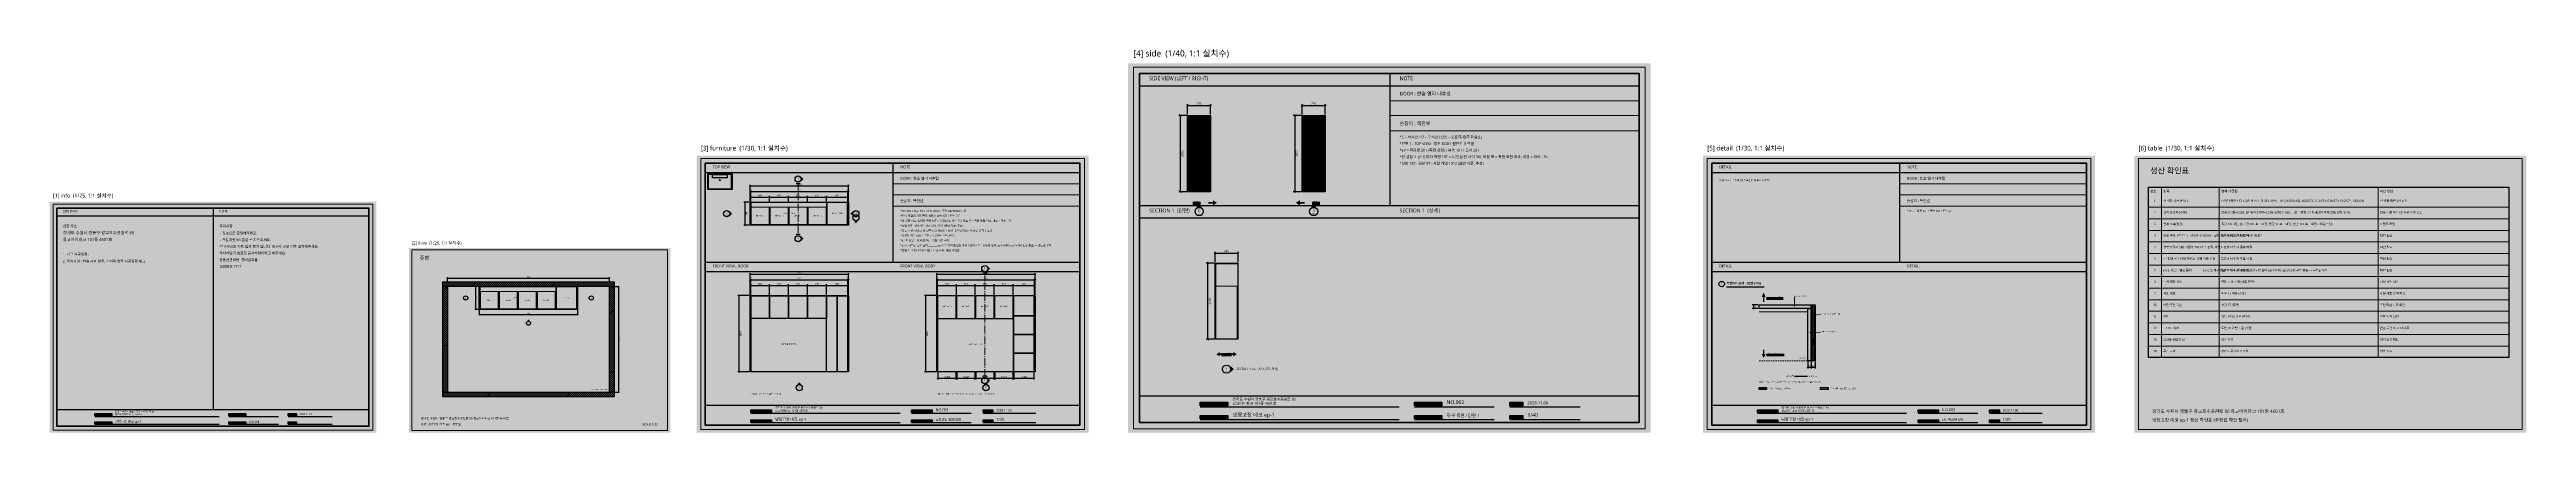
# Model space of a CAD drawing. Header units: millimetres. Extents: x 0 to 79590, y 0 to 12326.
import ezdxf
from ezdxf.enums import TextEntityAlignment as Align

# ---------------------------------------------------------------- set-up
doc = ezdxf.new("R2010")
doc.units = ezdxf.units.MM
doc.header["$LTSCALE"] = 25
doc.layers.add('BG', color=7, linetype='Continuous', lineweight=0)
for name, color, linetype, lineweight, true_color in [('DIM', 7, 'Continuous', 13, 0x969696), ('FRAME', 7, 'Continuous', 100, 0x000000), ('NOTE_BLUE', 7, 'Continuous', 9, 0x0000ff), ('NOTE_RED', 7, 'Continuous', 25, 0xde0038), ('OUTLINE', 7, 'Continuous', 25, 0x000000), ('TEXT', 7, 'Continuous', 13, 0x000000), ('THIN', 7, 'Continuous', 5, 0x6e6e6e)]:
    doc.layers.add(name, color=color, linetype=linetype, lineweight=lineweight, true_color=true_color)
doc.layers.add('SHEET_FRAME_INFO', color=8, linetype='Continuous')
doc.styles.add('MALGUN', font='malgun.ttf')
doc.dimstyles.new('KAB', dxfattribs={"dimscale": 25, "dimtxt": 1.73, "dimasz": 0, "dimexe": 1.2, "dimexo": 0.8, "dimgap": 0.8, "dimtad": 1, "dimdec": 0, "dimtxsty": 'MALGUN', "dimtsz": 0.7, "dimcen": 2.5, "dimclrd": 256, "dimclre": 256, "dimclrt": 256, "dimazin": 3, "dimtfac": 1, "dimtmove": 0, "dimatfit": 3})

# ---------------------------------------------------------------- blocks, each defined once
blk = doc.blocks.new('FRAME_SHEET1')
at = {"layer": 'FRAME', "true_color": 0x555555}
h = blk.add_hatch(color=7, dxfattribs=at)
h.dxf.hatch_style = 1
h.paths.add_polyline_path([(1455, 607.5), (2005, 607.5), (2005, 540), (1455, 540)])
h = blk.add_hatch(color=7, dxfattribs=at)
h.dxf.hatch_style = 1
h.paths.add_polyline_path([(1455, 340), (2005, 340), (2005, 272.5), (1455, 272.5)])
h = blk.add_hatch(color=7, dxfattribs=at)
h.dxf.hatch_style = 1
h.paths.add_polyline_path([(5757.5, 607.5), (6307.5, 607.5), (6307.5, 540), (5757.5, 540)])
h = blk.add_hatch(color=7, dxfattribs=at)
h.dxf.hatch_style = 1
h.paths.add_polyline_path([(5757.5, 340), (6307.5, 340), (6307.5, 272.5), (5757.5, 272.5)])
h = blk.add_hatch(color=7, dxfattribs=at)
h.dxf.hatch_style = 1
h.paths.add_polyline_path([(7672.5, 607.5), (7935, 607.5), (7935, 540), (7672.5, 540)])
h = blk.add_hatch(color=7, dxfattribs=at)
h.dxf.hatch_style = 1
h.paths.add_polyline_path([(7672.5, 340), (7935, 340), (7935, 272.5), (7672.5, 272.5)])
at = {"layer": 'FRAME', "lineweight": 25, "true_color": 0x000000}
for p, q in [((5257.5, 7210), (5257.5, 737.5)), ((235, 6975), (10265, 6975)), ((235, 737.5), (10265, 737.5))]:
    blk.add_line(p, q, dxfattribs=at)
at = {"layer": 'FRAME', "lineweight": 13, "true_color": 0x000000}
blk.add_lwpolyline([(112.5, 7345), (10387.5, 7345), (10387.5, 77.5), (112.5, 77.5)], close=True, dxfattribs=at)
at = {"layer": 'FRAME', "lineweight": 100, "true_color": 0x000000}
blk.add_lwpolyline([(235, 7222.5), (10265, 7222.5), (10265, 200), (235, 200)], close=True, dxfattribs=at)
at = {"layer": 'OUTLINE', "lineweight": 25, "true_color": 0x000000}
for p, q in [((1455, 520), (5450, 520)), ((1455, 265), (5450, 265)), ((5757.5, 520), (7357.5, 520)), ((5757.5, 265), (7357.5, 265)), ((7672.5, 520), (9085, 520)), ((7672.5, 265), (9085, 265))]:
    blk.add_line(p, q, dxfattribs=at)
for points in [[(1455, 607.5), (2005, 607.5), (2005, 540), (1455, 540)], [(1455, 340), (2005, 340), (2005, 272.5), (1455, 272.5)], [(5757.5, 607.5), (6307.5, 607.5), (6307.5, 540), (5757.5, 540)], [(5757.5, 340), (6307.5, 340), (6307.5, 272.5), (5757.5, 272.5)], [(7672.5, 607.5), (7935, 607.5), (7935, 540), (7672.5, 540)], [(7672.5, 340), (7935, 340), (7935, 272.5), (7672.5, 272.5)]]:
    blk.add_lwpolyline(points, close=True, dxfattribs=at)
at = {"layer": 'NOTE_BLUE', "true_color": 0x0000ff, "style": 'MALGUN'}
for s, p in [('현장 주소', (430, 6575)), ('주의사항', (5457.5, 6575))]:
    blk.add_text(s, height=82.8, dxfattribs=at).set_placement(p, align=Align.BOTTOM_LEFT)
at = {"layer": 'NOTE_RED', "true_color": 0xde0038, "style": 'MALGUN'}
blk.add_text('** 8시50분 차량 입차 불가 입니다. 꼭 8시 50분 이후 입차해주세요.', height=82.8, dxfattribs=at).set_placement((5457.5, 5920), align=Align.BOTTOM_LEFT)
at = {"layer": 'TEXT', "true_color": 0x000000, "style": 'MALGUN'}
for s, height, p in [('SITE INFO', 75.6, (430, 7062.5)), ('경기도 수원시 영통구 광교호수공원로 80', 97.2, (430, 6350)), ('-. 정문으로 출입해주세요.', 82.8, (5457.5, 6350)), ('NOTE', 75.6, (5457.5, 7062.5)), ('광교아이파크 101동 4601호', 97.2, (430, 6135)), ('1. 가구 시공일정 : ', 82.8, (430, 5670)), ('-. 작업차량 B3 출입 꼭 지켜주세요.', 82.8, (5457.5, 6135)), ('주차차단기 호출로 공사차량이라고 해주세요', 82.8, (5457.5, 5705)), ('공동현관비번  경비실호출', 82.8, (5457.5, 5490)), ('2. 특이사항 : 한솔 자재 발주, 세라믹 발주 시공일정 체크', 82.8, (430, 5445)), ('현관번호 7777', 82.8, (5457.5, 5275)), ('광교아이파크 101동 4601호', 54, (2100, 542.5)), ('경기도 수원시 영통구 광교호수공원로 80', 54, (2100, 627.5)), ('냉장고장 데코 ep-1', 75.6, (2100, 295)), ('현장 안내', 61.2, (6400, 295)), ('2026.11.06', 61.2, (8025, 550))]:
    blk.add_text(s, height=height, dxfattribs=at).set_placement(p, align=Align.BOTTOM_LEFT)
at = {"layer": 'TEXT', "true_color": 0xffffff, "style": 'MALGUN'}
for s, p in [('SITE LOCATION', (1475, 556.25)), ('PROJECT TITLE', (1475, 288.75)), ('SHEET NO.', (5777.5, 556.25)), ('SUBJECT TITLE', (5777.5, 288.75)), ('SCALE', (7692.5, 288.75)), ('DATE', (7692.5, 556.25))]:
    blk.add_text(s, height=30.6, dxfattribs=at).set_placement(p, align=Align.BOTTOM_LEFT)
blk = doc.blocks.new('FRAME_SHEET2')
at = {"layer": 'FRAME', "lineweight": 13, "true_color": 0x000000}
blk.add_lwpolyline([(90, 5876), (8310, 5876), (8310, 62), (90, 62)], close=True, dxfattribs=at)
at = {"layer": 'TEXT', "true_color": 0x000000, "style": 'MALGUN'}
for s, height, p in [('주방', 122.4, (340, 5520)), ('주방 냉장고장 데코 ep-1 평면도', 70.56, (380, 212)), ('경기도 수원시 영통구 광교호수공원로 80 광교아이파크 101동 4601호', 70.56, (380, 400))]:
    blk.add_text(s, height=height, dxfattribs=at).set_placement(p, align=Align.BOTTOM_LEFT)
blk.add_text('SCALE 1/20', height=70.6, dxfattribs=at).set_placement((8000, 212), align=Align.BOTTOM_RIGHT)
blk = doc.blocks.new('FRAME_SHEET3')
at = {"layer": 'FRAME', "true_color": 0x555555}
h = blk.add_hatch(color=7, dxfattribs=at)
h.dxf.hatch_style = 1
h.paths.add_polyline_path([(1746, 729), (2406, 729), (2406, 648), (1746, 648)])
h = blk.add_hatch(color=7, dxfattribs=at)
h.dxf.hatch_style = 1
h.paths.add_polyline_path([(1746, 408), (2406, 408), (2406, 327), (1746, 327)])
h = blk.add_hatch(color=7, dxfattribs=at)
h.dxf.hatch_style = 1
h.paths.add_polyline_path([(6909, 729), (7569, 729), (7569, 648), (6909, 648)])
h = blk.add_hatch(color=7, dxfattribs=at)
h.dxf.hatch_style = 1
h.paths.add_polyline_path([(6909, 408), (7569, 408), (7569, 327), (6909, 327)])
h = blk.add_hatch(color=7, dxfattribs=at)
h.dxf.hatch_style = 1
h.paths.add_polyline_path([(9207, 729), (9522, 729), (9522, 648), (9207, 648)])
h = blk.add_hatch(color=7, dxfattribs=at)
h.dxf.hatch_style = 1
h.paths.add_polyline_path([(9207, 408), (9522, 408), (9522, 327), (9207, 327)])
at = {"layer": 'FRAME', "lineweight": 25, "true_color": 0x000000}
for p, q in [((282, 8370), (12318, 8370)), ((6309, 8652), (6309, 5481)), ((282, 5481), (12318, 5481)), ((282, 5184), (12318, 5184)), ((282, 885), (12318, 885))]:
    blk.add_line(p, q, dxfattribs=at)
at = {"layer": 'FRAME', "lineweight": 13, "true_color": 0x000000}
for p, q in [((6309, 8007), (12318, 8007)), ((6309, 7647), (12318, 7647)), ((6309, 7284), (12318, 7284))]:
    blk.add_line(p, q, dxfattribs=at)
blk.add_lwpolyline([(135, 8814), (12465, 8814), (12465, 93), (135, 93)], close=True, dxfattribs=at)
at = {"layer": 'FRAME', "lineweight": 100, "true_color": 0x000000}
blk.add_lwpolyline([(282, 8667), (12318, 8667), (12318, 240), (282, 240)], close=True, dxfattribs=at)
at = {"layer": 'OUTLINE', "lineweight": 25, "true_color": 0x000000}
for p, q in [((1746, 624), (6540, 624)), ((1746, 318), (6540, 318)), ((6909, 624), (8829, 624)), ((6909, 318), (8829, 318)), ((9207, 624), (10902, 624)), ((9207, 318), (10902, 318))]:
    blk.add_line(p, q, dxfattribs=at)
for points in [[(1746, 729), (2406, 729), (2406, 648), (1746, 648)], [(1746, 408), (2406, 408), (2406, 327), (1746, 327)], [(6909, 729), (7569, 729), (7569, 648), (6909, 648)], [(6909, 408), (7569, 408), (7569, 327), (6909, 327)], [(9207, 729), (9522, 729), (9522, 648), (9207, 648)], [(9207, 408), (9522, 408), (9522, 327), (9207, 327)]]:
    blk.add_lwpolyline(points, close=True, dxfattribs=at)
at = {"layer": 'TEXT', "true_color": 0x000000, "style": 'MALGUN'}
for s, height, p in [('TOP VIEW', 90.72, (516, 8475)), ('NOTE', 90.72, (6549, 8475)), ('FRONT VIEW_ DOOR', 90.72, (516, 5286)), ('FRONT VIEW_ BODY', 90.72, (6549, 5286)), ('경기도 수원시 영통구 광교호수공원로 80', 64.8, (2520, 753)), ('광교아이파크 101동 4601호', 64.8, (2520, 651)), ('냉장고장 데코 ep-1', 90.72, (2520, 354)), ('냉장고장 정면/평면', 73.44, (7680, 354)), ('NO.001', 90.72, (7680, 660)), ('2026.11.06', 73.44, (9630, 660)), ('1/30', 90.72, (9630, 354))]:
    blk.add_text(s, height=height, dxfattribs=at).set_placement(p, align=Align.BOTTOM_LEFT)
at = {"layer": 'TEXT', "true_color": 0xffffff, "style": 'MALGUN'}
for s, p in [('SITE LOCATION', (1770, 667.5)), ('PROJECT TITLE', (1770, 346.5)), ('SHEET NO.', (6933, 667.5)), ('SUBJECT TITLE', (6933, 346.5)), ('SCALE', (9231, 346.5)), ('DATE', (9231, 667.5))]:
    blk.add_text(s, height=36.72, dxfattribs=at).set_placement(p, align=Align.BOTTOM_LEFT)
blk = doc.blocks.new('KEYPLAN_S3')
at = {"layer": 'OUTLINE', "true_color": 0xde0038}
h = blk.add_hatch(color=7, dxfattribs=at)
h.dxf.hatch_style = 1
h.paths.add_polyline_path([(702, 8089.5), (798, 8089.5), (750, 8173.5)])
at = {"layer": 'OUTLINE', "lineweight": 25, "true_color": 0x000000}
for points in [[(360, 8325), (1140, 8325), (1140, 7815), (360, 7815)], [(513, 8302.5), (987, 8302.5), (987, 8191.5), (513, 8191.5)]]:
    blk.add_lwpolyline(points, close=True, dxfattribs=at)
at = {"layer": 'THIN', "lineweight": 5, "true_color": 0x6e6e6e}
blk.add_lwpolyline([(382.5, 8302.5), (1117.5, 8302.5), (1117.5, 7837.5), (382.5, 7837.5)], close=True, dxfattribs=at)
blk = doc.blocks.new('NOTE_S3')
at = {"layer": 'NOTE_BLUE', "true_color": 0x0000ff, "style": 'MALGUN'}
for s, p in [('*EP = 마감판 20T (측판·천판) / 몸통 18T / 도어 20T', (6549, 6921)), ('*장 결합 시공: 장마다 측판 18T x 2 (인접 장 사이 36), 모듈 폭 = 측판 포함 외곽, 내경 = 외곽 - 36', (6549, 6762))]:
    blk.add_text(s, height=64.8, dxfattribs=at).set_placement(p, align=Align.BOTTOM_LEFT)
at = {"layer": 'NOTE_RED', "true_color": 0xde0038, "style": 'MALGUN'}
for s, height, p in [('손잡이 : 목찬넬', 84.2, (6549, 7392)), ('*용도 추정: 냉장고 위 상부장 4칸(610) + 일반 키큰장(702) / 냉장고 규격 미표기', 64.8, (6549, 6444)), ('*상부장 깊이 580·키큰장 740 (치수 판독, 추정)', 64.8, (6549, 6285)), ('*EP 판넬 20T 위치(좌우)는 라벨 기준 추정', 64.8, (6549, 6126)), ('*ep-2 시트는 별도 폴더 ________ep-2 로 재구성(같은 가구 2번째 시트). 상부장 높이 ep-1=740, ep-2=540 원본 충돌 — 원본값 유지', 64.8, (6549, 5967))]:
    blk.add_text(s, height=height, dxfattribs=at).set_placement(p, align=Align.BOTTOM_LEFT)
at = {"layer": 'TEXT', "true_color": 0x000000, "style": 'MALGUN'}
for s, height, p in [('DOOR : 한솔 엘리 내추럴', 84.24, (6549, 8112)), ('*W3,160 x H2,450 x D740 (mm) - 도면 DIMENSION 값', 64.8, (6549, 7080)), ('*선반 18T · 뒷판 9T · 서랍 레일 13*2 (일반 기준, 추정)', 64.8, (6549, 6603)), ('*단면 1 : SIDE VIEW 시트 / 확인 목록 : 생산 확인표', 64.8, (6549, 5808))]:
    blk.add_text(s, height=height, dxfattribs=at).set_placement(p, align=Align.BOTTOM_LEFT)
blk = doc.blocks.new('FRAME_SHEET4')
at = {"layer": 'FRAME', "true_color": 0x555555}
h = blk.add_hatch(color=7, dxfattribs=at)
h.dxf.hatch_style = 1
h.paths.add_polyline_path([(2328, 972), (3208, 972), (3208, 864), (2328, 864)])
h = blk.add_hatch(color=7, dxfattribs=at)
h.dxf.hatch_style = 1
h.paths.add_polyline_path([(9212, 972), (10092, 972), (10092, 864), (9212, 864)])
h = blk.add_hatch(color=7, dxfattribs=at)
h.dxf.hatch_style = 1
h.paths.add_polyline_path([(12276, 972), (12696, 972), (12696, 864), (12276, 864)])
h = blk.add_hatch(color=7, dxfattribs=at)
h.dxf.hatch_style = 1
h.paths.add_polyline_path([(2328, 544), (3208, 544), (3208, 436), (2328, 436)])
h = blk.add_hatch(color=7, dxfattribs=at)
h.dxf.hatch_style = 1
h.paths.add_polyline_path([(9212, 544), (10092, 544), (10092, 436), (9212, 436)])
h = blk.add_hatch(color=7, dxfattribs=at)
h.dxf.hatch_style = 1
h.paths.add_polyline_path([(12276, 544), (12696, 544), (12696, 436), (12276, 436)])
at = {"layer": 'FRAME', "lineweight": 25, "true_color": 0x000000}
for p, q in [((376, 11160), (16424, 11160)), ((8412, 11536), (8412, 7308)), ((376, 7308), (16424, 7308)), ((376, 6912), (16424, 6912)), ((376, 1180), (16424, 1180))]:
    blk.add_line(p, q, dxfattribs=at)
at = {"layer": 'FRAME', "lineweight": 13, "true_color": 0x000000}
for p, q in [((8412, 10676), (16424, 10676)), ((8412, 10196), (16424, 10196)), ((8412, 9712), (16424, 9712))]:
    blk.add_line(p, q, dxfattribs=at)
blk.add_lwpolyline([(180, 11752), (16620, 11752), (16620, 124), (180, 124)], close=True, dxfattribs=at)
at = {"layer": 'FRAME', "lineweight": 100, "true_color": 0x000000}
blk.add_lwpolyline([(376, 11556), (16424, 11556), (16424, 320), (376, 320)], close=True, dxfattribs=at)
at = {"layer": 'OUTLINE', "lineweight": 25, "true_color": 0x000000}
for p, q in [((2328, 832), (8720, 832)), ((9212, 832), (11772, 832)), ((12276, 832), (14536, 832)), ((2328, 424), (8720, 424)), ((9212, 424), (11772, 424)), ((12276, 424), (14536, 424))]:
    blk.add_line(p, q, dxfattribs=at)
for points in [[(2328, 972), (3208, 972), (3208, 864), (2328, 864)], [(9212, 972), (10092, 972), (10092, 864), (9212, 864)], [(12276, 972), (12696, 972), (12696, 864), (12276, 864)], [(2328, 544), (3208, 544), (3208, 436), (2328, 436)], [(9212, 544), (10092, 544), (10092, 436), (9212, 436)], [(12276, 544), (12696, 544), (12696, 436), (12276, 436)]]:
    blk.add_lwpolyline(points, close=True, dxfattribs=at)
at = {"layer": 'TEXT', "true_color": 0x000000, "style": 'MALGUN'}
for s, height, p in [('SIDE VIEW (LEFT / RIGHT)', 120.96, (688, 11300)), ('NOTE', 121, (8732, 11300)), ('SECTION 1  (단면)', 120.96, (688, 7048)), ('SECTION 1  (상세)', 120.96, (8732, 7048)), ('광교아이파크 101동 4601호', 86.4, (3360, 868)), ('경기도 수원시 영통구 광교호수공원로 80', 86.4, (3360, 1004)), ('NO.002', 121, (10240, 880)), ('2026.11.06', 97.9, (12840, 880)), ('냉장고장 데코 ep-1', 120.96, (3360, 472)), ('좌·우 측면 / 단면 1', 97.92, (10240, 472)), ('1/40', 121, (12840, 472))]:
    blk.add_text(s, height=height, dxfattribs=at).set_placement(p, align=Align.BOTTOM_LEFT)
at = {"layer": 'TEXT', "true_color": 0xffffff, "style": 'MALGUN'}
for s, height, p in [('SITE LOCATION', 48.96, (2360, 890)), ('SHEET NO.', 49, (9244, 890)), ('DATE', 49, (12308, 890)), ('PROJECT TITLE', 48.96, (2360, 462)), ('SUBJECT TITLE', 48.96, (9244, 462)), ('SCALE', 49, (12308, 462))]:
    blk.add_text(s, height=height, dxfattribs=at).set_placement(p, align=Align.BOTTOM_LEFT)
blk = doc.blocks.new('NOTE_S4')
at = {"layer": 'NOTE_BLUE', "true_color": 0x0000ff, "style": 'MALGUN'}
for s, p in [('*EP = 마감판 20T (측판·천판) / 몸통 18T / 도어 20T', (8732, 9016)), ('*장 결합 시공: 장마다 측판 18T x 2 (인접 장 사이 36), 모듈 폭 = 측판 포함 외곽, 내경 = 외곽 - 36', (8732, 8804))]:
    blk.add_text(s, height=86.4, dxfattribs=at).set_placement(p, align=Align.BOTTOM_LEFT)
at = {"layer": 'NOTE_RED', "true_color": 0xde0038, "style": 'MALGUN'}
blk.add_text('손잡이 : 목찬넬', height=112.3, dxfattribs=at).set_placement((8732, 9856), align=Align.BOTTOM_LEFT)
at = {"layer": 'TEXT', "true_color": 0x000000, "style": 'MALGUN'}
for s, height, p in [('DOOR : 한솔 엘리 내추럴', 112.32, (8732, 10816)), ('*C = 좌측면 / D = 우측면 (전면 = 오른쪽/왼쪽 화살표)', 86.4, (8732, 9440)), ('*단면 1 : TOP VIEW · 정면 BODY 절단선과 연결', 86.4, (8732, 9228)), ('*선반 18T · 뒷판 9T · 서랍 레일 13*2 (일반 기준, 추정)', 86.4, (8732, 8592))]:
    blk.add_text(s, height=height, dxfattribs=at).set_placement(p, align=Align.BOTTOM_LEFT)
blk = doc.blocks.new('FRAME_SHEET5')
at = {"layer": 'FRAME', "true_color": 0x555555}
h = blk.add_hatch(color=7, dxfattribs=at)
h.dxf.hatch_style = 1
h.paths.add_polyline_path([(1746, 729), (2406, 729), (2406, 648), (1746, 648)])
h = blk.add_hatch(color=7, dxfattribs=at)
h.dxf.hatch_style = 1
h.paths.add_polyline_path([(1746, 408), (2406, 408), (2406, 327), (1746, 327)])
h = blk.add_hatch(color=7, dxfattribs=at)
h.dxf.hatch_style = 1
h.paths.add_polyline_path([(6909, 729), (7569, 729), (7569, 648), (6909, 648)])
h = blk.add_hatch(color=7, dxfattribs=at)
h.dxf.hatch_style = 1
h.paths.add_polyline_path([(6909, 408), (7569, 408), (7569, 327), (6909, 327)])
h = blk.add_hatch(color=7, dxfattribs=at)
h.dxf.hatch_style = 1
h.paths.add_polyline_path([(9207, 729), (9522, 729), (9522, 648), (9207, 648)])
h = blk.add_hatch(color=7, dxfattribs=at)
h.dxf.hatch_style = 1
h.paths.add_polyline_path([(9207, 408), (9522, 408), (9522, 327), (9207, 327)])
at = {"layer": 'FRAME', "lineweight": 25, "true_color": 0x000000}
for p, q in [((282, 8370), (12318, 8370)), ((6309, 8652), (6309, 5481)), ((282, 5481), (12318, 5481)), ((282, 5184), (12318, 5184)), ((282, 885), (12318, 885))]:
    blk.add_line(p, q, dxfattribs=at)
at = {"layer": 'FRAME', "lineweight": 13, "true_color": 0x000000}
for p, q in [((6309, 8007), (12318, 8007)), ((6309, 7647), (12318, 7647)), ((6309, 7284), (12318, 7284))]:
    blk.add_line(p, q, dxfattribs=at)
blk.add_lwpolyline([(135, 8814), (12465, 8814), (12465, 93), (135, 93)], close=True, dxfattribs=at)
at = {"layer": 'FRAME', "lineweight": 100, "true_color": 0x000000}
blk.add_lwpolyline([(282, 8667), (12318, 8667), (12318, 240), (282, 240)], close=True, dxfattribs=at)
at = {"layer": 'OUTLINE', "lineweight": 25, "true_color": 0x000000}
for p, q in [((1746, 624), (6540, 624)), ((1746, 318), (6540, 318)), ((6909, 624), (8829, 624)), ((6909, 318), (8829, 318)), ((9207, 624), (10902, 624)), ((9207, 318), (10902, 318))]:
    blk.add_line(p, q, dxfattribs=at)
for points in [[(1746, 729), (2406, 729), (2406, 648), (1746, 648)], [(1746, 408), (2406, 408), (2406, 327), (1746, 327)], [(6909, 729), (7569, 729), (7569, 648), (6909, 648)], [(6909, 408), (7569, 408), (7569, 327), (6909, 327)], [(9207, 729), (9522, 729), (9522, 648), (9207, 648)], [(9207, 408), (9522, 408), (9522, 327), (9207, 327)]]:
    blk.add_lwpolyline(points, close=True, dxfattribs=at)
at = {"layer": 'TEXT', "true_color": 0x000000, "style": 'MALGUN'}
for s, height, p in [('DETAIL', 90.72, (516, 8475)), ('NOTE', 90.72, (6549, 8475)), ('DETAIL', 90.72, (516, 5286)), ('DETAIL', 90.72, (6549, 5286)), ('경기도 수원시 영통구 광교호수공원로 80', 64.8, (2520, 753)), ('광교아이파크 101동 4601호', 64.8, (2520, 651)), ('냉장고장 데코 ep-1', 90.72, (2520, 354)), ('EP / 목찬넬 상세', 73.44, (7680, 354)), ('NO.003', 90.72, (7680, 660)), ('2026.11.06', 73.44, (9630, 660)), ('1/30', 90.72, (9630, 354))]:
    blk.add_text(s, height=height, dxfattribs=at).set_placement(p, align=Align.BOTTOM_LEFT)
at = {"layer": 'TEXT', "true_color": 0xffffff, "style": 'MALGUN'}
for s, p in [('SITE LOCATION', (1770, 667.5)), ('PROJECT TITLE', (1770, 346.5)), ('SHEET NO.', (6933, 667.5)), ('SUBJECT TITLE', (6933, 346.5)), ('SCALE', (9231, 346.5)), ('DATE', (9231, 667.5))]:
    blk.add_text(s, height=36.72, dxfattribs=at).set_placement(p, align=Align.BOTTOM_LEFT)
blk = doc.blocks.new('NOTE_S5')
at = {"layer": 'NOTE_BLUE', "true_color": 0x0000ff, "style": 'MALGUN'}
blk.add_text('*EP = 마감판 20T / 몸통 18T / 도어 20T', height=64.8, dxfattribs=at).set_placement((6549, 7080), align=Align.BOTTOM_LEFT)
at = {"layer": 'NOTE_RED', "true_color": 0xde0038, "style": 'MALGUN'}
for s, height, p in [("※ EP 위치는 도면의 'EP 판넬 [..T]' 라벨 기준(추정)", 56.16, (510, 8070)), ('손잡이 : 목찬넬', 84.2, (6549, 7392))]:
    blk.add_text(s, height=height, dxfattribs=at).set_placement(p, align=Align.BOTTOM_LEFT)
at = {"layer": 'TEXT', "true_color": 0x000000, "style": 'MALGUN'}
blk.add_text('DOOR : 한솔 엘리 내추럴', height=84.24, dxfattribs=at).set_placement((6549, 8112), align=Align.BOTTOM_LEFT)
blk = doc.blocks.new('FRAME_SHEET6')
at = {"layer": 'FRAME', "true_color": 0x555555}
h = blk.add_hatch(color=7, dxfattribs=at)
h.dxf.hatch_style = 1
h.paths.add_polyline_path([(450, 7890), (12030, 7890), (12030, 7620), (450, 7620)])
at = {"layer": 'FRAME', "lineweight": 13, "true_color": 0x000000}
for p, q in [((450, 7248), (12030, 7248)), ((870, 7890), (870, 2412)), ((2730, 7890), (2730, 2412)), ((7830, 7890), (7830, 2412)), ((450, 6876), (12030, 6876)), ((450, 6504), (12030, 6504)), ((450, 6132), (12030, 6132)), ((450, 5760), (12030, 5760)), ((450, 5388), (12030, 5388)), ((450, 5016), (12030, 5016)), ((450, 4644), (12030, 4644)), ((450, 4272), (12030, 4272)), ((450, 3900), (12030, 3900)), ((450, 3528), (12030, 3528)), ((450, 3156), (12030, 3156)), ((450, 2784), (12030, 2784))]:
    blk.add_line(p, q, dxfattribs=at)
blk.add_lwpolyline([(135, 8814), (12465, 8814), (12465, 93), (135, 93)], close=True, dxfattribs=at)
at = {"layer": 'FRAME', "lineweight": 25, "true_color": 0x000000}
blk.add_lwpolyline([(450, 7890), (12030, 7890), (12030, 2412), (450, 2412)], close=True, dxfattribs=at)
at = {"layer": 'NOTE_BLUE', "true_color": 0x0000ff, "style": 'MALGUN'}
for s, height, p in [('장 결합·측판 2장 확인', 71.28, (7890, 7398)), ('원본 모듈 폭의 EP 포함 여부 확인', 71.28, (7890, 7026)), ('재단도 확정', 71.3, (7890, 6654)), ('확인 필요', 71.3, (7890, 6282)), ('확인 필요', 71.3, (7890, 5910)), ('확인 필요', 71.3, (7890, 5538)), ('확인 필요', 71.3, (7890, 5166)), ('지정 자재 확인', 71.3, (7890, 4794)), ('후면 마감 사양 확인', 71.28, (7890, 4050)), ('레일 제품 규격 확인', 71.28, (7890, 4422)), ('원본 도면 EP 지시 대조', 71.28, (7890, 3306)), ('선반 위치 확정', 71.3, (7890, 3678)), ('전기 도면 확인', 71.3, (7890, 2934)), ('현장 실측', 71.3, (7890, 2562))]:
    blk.add_text(s, height=height, dxfattribs=at).set_placement(p, align=Align.BOTTOM_LEFT)
at = {"layer": 'NOTE_RED', "true_color": 0xde0038, "style": 'MALGUN'}
for s, height, p in [('장마다 측판 18T x 2(인접 장 사이 36). 외곽/내경: 2,438/2,402, 608/572, 610/574, 610/574, 610/574, 682/646', 71.28, (2790, 7398)), ('원본 Σ모듈=5,582, EP 제외 Σ외곽=5,558 (전체 3,160) → 끝 모듈을 EP 두께만큼 보정(원본 전체 유지)', 71.28, (2790, 7026)), ('측판 18T 2장, 상·하판 18T 폭 = 내경, 뒷판 9T 폭 = 내경, 선반 18T 폭 = 내경 - 여유(추정)', 71.28, (2790, 6654)), ('도면에서 읽지 못함/추정', 71.28, (2790, 6282)), ('도면에서 읽지 못함/추정', 71.28, (2790, 5910)), ('도면에서 읽지 못함/추정', 71.28, (2790, 5538)), ('도면에서 읽지 못함/추정', 71.28, (2790, 5166)), ('목림 지정 자재 (샘플 문구)', 71.28, (2790, 4794)), ('좌우 13 여유 (추정)', 71.28, (2790, 4422)), ('뒷판 9T (추정)', 71.3, (2790, 4050)), ('도면 EP 라벨 기준 (추정)', 71.28, (2790, 3306)), ('18T, 핀 96 간격 (추정)', 71.28, (2790, 3678)), ('위치 미정', 71.3, (2790, 2934)), ('평면도 공간은 가정치', 71.28, (2790, 2562))]:
    blk.add_text(s, height=height, dxfattribs=at).set_placement(p, align=Align.BOTTOM_LEFT)
at = {"layer": 'TEXT', "true_color": 0x000000, "style": 'MALGUN'}
for s, height, p in [('생산 확인표', 183.6, (510, 8280)), ('장 결합 시공 [변경]', 71.28, (930, 7398)), ('합계 불일치 [추정]', 71.28, (930, 7026)), ('판재 목록(장당)', 71.3, (930, 6654)), ('용도 추정: 냉장고 위 상부장 4칸(610) + 일반 키큰장(702) / 냉장고 규격 미표기', 71.28, (930, 6282)), ('상부장 깊이 580·키큰장 740 (치수 판독, 추정)', 71.28, (930, 5910)), ('EP 판넬 20T 위치(좌우)는 라벨 기준 추정', 71.28, (930, 5538)), ('ep-2 시트는 별도 폴더 ________ep-2 로 재구성(같은 가구 2번째 시트). 상부장 높이 ep-1=740, ep-2=540 원본 충돌 — 원본값 유지', 71.28, (930, 5166)), ('도어 재질·색상', 71.3, (930, 4794)), ('서랍 레일', 71.3, (930, 4422)), ('뒷판·후면 마감', 71.3, (930, 4050)), ('선반', 71.3, (930, 3678)), ('EP 20T 위치', 71.3, (930, 3306)), ('콘센트·배선 타공', 71.3, (930, 2934)), ('공간 규격', 71.3, (930, 2562)), ('경기도 수원시 영통구 광교호수공원로 80 광교아이파크 101동 4601호', 105.84, (570, 600)), ('냉장고장 데코 ep-1 생산 확인표 (추정값 확인 필요)', 105.84, (570, 318))]:
    blk.add_text(s, height=height, dxfattribs=at).set_placement(p, align=Align.BOTTOM_LEFT)
at = {"layer": 'TEXT', "true_color": 0xffffff, "style": 'MALGUN'}
for s, p in [('번호', (510, 7704)), ('항목', (930, 7704)), ('현재 가정값', (2790, 7704)), ('확인 방법', (7890, 7704))]:
    blk.add_text(s, height=77.8, dxfattribs=at).set_placement(p, align=Align.BOTTOM_LEFT)
at = {"layer": 'TEXT', "true_color": 0x000000, "style": 'MALGUN'}
for s, p in [('1', (660, 7398)), ('4', (660, 6282)), ('2', (660, 7026)), ('3', (660, 6654)), ('6', (660, 5538)), ('5', (660, 5910)), ('7', (660, 5166)), ('8', (660, 4794)), ('10', (660, 4050)), ('9', (660, 4422)), ('11', (660, 3678)), ('12', (660, 3306)), ('13', (660, 2934)), ('14', (660, 2562))]:
    blk.add_text(s, height=73.4, dxfattribs=at).set_placement(p, align=Align.BOTTOM_CENTER)
blk = doc.blocks.new('VIEW_PLAN_S2')
at = {"layer": 'OUTLINE', "true_color": 0x000000}
h = blk.add_hatch(color=7, dxfattribs=at)
h.dxf.hatch_style = 1
h.paths.add_polyline_path([(1886, 4378), (1886, 4282), (1938, 4330)])
h = blk.add_hatch(color=7, dxfattribs=at)
h.dxf.hatch_style = 1
h.paths.add_polyline_path([(5794, 4378), (5794, 4282), (5742, 4330)])
h = blk.add_hatch(color=7, dxfattribs=at)
h.dxf.hatch_style = 1
h.paths.add_polyline_path([(3792, 3586), (3888, 3586), (3840, 3638)])
at = {"layer": 'THIN', "lineweight": 5, "true_color": 0xa5a5a5}
h = blk.add_hatch(dxfattribs=at)
h.set_pattern_fill('ANSI31', scale=14.2535)
h.paths.add_polyline_path([(1090, 4850), (6590, 4850), (6590, 4700), (1090, 4700)])
h = blk.add_hatch(dxfattribs=at)
h.set_pattern_fill('ANSI31', scale=14.2535)
h.paths.add_polyline_path([(1090, 4700), (1240, 4700), (1240, 1300), (1090, 1300)])
h = blk.add_hatch(dxfattribs=at)
h.set_pattern_fill('ANSI31', scale=4.0088)
h.paths.add_polyline_path([(2260, 4700), (2280, 4700), (2280, 3960), (2260, 3960)])
h = blk.add_hatch(dxfattribs=at)
h.set_pattern_fill('ANSI31', scale=4.0088)
h.paths.add_polyline_path([(5400, 4700), (5420, 4700), (5420, 3960), (5400, 3960)])
h = blk.add_hatch(dxfattribs=at)
h.set_pattern_fill('ANSI31', scale=14.2535)
h.paths.add_polyline_path([(6440, 4700), (6590, 4700), (6590, 1300), (6440, 1300)])
h = blk.add_hatch(dxfattribs=at)
h.set_pattern_fill('ANSI31', scale=14.2535)
h.paths.add_polyline_path([(1090, 1300), (6590, 1300), (6590, 1150), (1090, 1150)])
at = {"layer": 'OUTLINE', "lineweight": 25, "true_color": 0x000000}
for points in [[(1090, 4850), (6590, 4850), (6590, 4700), (1090, 4700)], [(1090, 4700), (1240, 4700), (1240, 1300), (1090, 1300)], [(2260, 4700), (2280, 4700), (2280, 3960), (2260, 3960)], [(2260, 4700), (5420, 4700), (5420, 3960), (2260, 3960)], [(5400, 4700), (5420, 4700), (5420, 3960), (5400, 3960)], [(6440, 4700), (6590, 4700), (6590, 1300), (6440, 1300)], [(1090, 1300), (6590, 1300), (6590, 1150), (1090, 1150)]]:
    blk.add_lwpolyline(points, close=True, dxfattribs=at)
for centre in [(1820, 4330), (5860, 4330), (3840, 3520)]:
    blk.add_circle(centre, 66, dxfattribs=at)
at = {"layer": 'THIN', "lineweight": 5, "true_color": 0x6e6e6e}
for p, q in [((2280, 3980), (2888, 3980)), ((2888, 3980), (3498, 3980)), ((3498, 3980), (4108, 3980)), ((4108, 3980), (4718, 3980)), ((4718, 3980), (5400, 3980))]:
    blk.add_line(p, q, dxfattribs=at)
for points in [[(2280, 4700), (4718, 4700), (4718, 3960), (2280, 3960)], [(2280, 4540), (2888, 4540), (2888, 3960), (2280, 3960)], [(2280, 4540), (2298, 4540), (2298, 3960), (2280, 3960)], [(2870, 4540), (2888, 4540), (2888, 3960), (2870, 3960)], [(2888, 4540), (3498, 4540), (3498, 3960), (2888, 3960)], [(2888, 4540), (2906, 4540), (2906, 3960), (2888, 3960)], [(3480, 4540), (3498, 4540), (3498, 3960), (3480, 3960)], [(3498, 4540), (4108, 4540), (4108, 3960), (3498, 3960)], [(3498, 4540), (3516, 4540), (3516, 3960), (3498, 3960)], [(4090, 4540), (4108, 4540), (4108, 3960), (4090, 3960)], [(4108, 4540), (4718, 4540), (4718, 3960), (4108, 3960)], [(4108, 4540), (4126, 4540), (4126, 3960), (4108, 3960)], [(4700, 4540), (4718, 4540), (4718, 3960), (4700, 3960)], [(4718, 4700), (5400, 4700), (5400, 3960), (4718, 3960)], [(4718, 4700), (4736, 4700), (4736, 3960), (4718, 3960)], [(5382, 4700), (5400, 4700), (5400, 3960), (5382, 3960)]]:
    blk.add_lwpolyline(points, close=True, dxfattribs=at)
at = {"layer": 'NOTE_RED', "true_color": 0xde0038, "style": 'MALGUN'}
blk.add_text('※ 공간 규격은 가정(확인필요)', height=31.68, dxfattribs=at).set_placement((6380, 1360), align=Align.BOTTOM_RIGHT)
at = {"layer": 'TEXT', "true_color": 0x000000, "style": 'MALGUN'}
for s, height, p in [('ELE', 15.84, (1820, 4286)), ('C', 37.4, (1820, 4312)), ('ELE', 15.84, (5860, 4286)), ('D', 37.4, (5860, 4312)), ('A', 37.4, (3840, 3502)), ('ELE', 15.84, (3840, 3476))]:
    blk.add_text(s, height=height, dxfattribs=at).set_placement(p, align=Align.BOTTOM_CENTER)
at = {"layer": 'TEXT', "true_color": 0x5a5a5a, "style": 'MALGUN'}
for s, p in [('냉장고장(1D)', (2584, 4238)), ('냉장고장(1D)', (3193, 4238)), ('냉장고(규격 미표기)', (3499, 4318)), ('냉장고장(1D)', (3803, 4238)), ('냉장고장(1D)', (4413, 4238)), ('일반키큰장(2D)', (5059, 4318))]:
    blk.add_text(s, height=25.92, dxfattribs=at).set_placement(p, align=Align.BOTTOM_CENTER)
at = {"layer": 'DIM', "lineweight": 13, "true_color": 0x5a5a5a}
for base, p1, p2 in [((1240, 4970), (1240, 4850), (6440, 4850)), ((2260, 3800), (2260, 3960), (5420, 3960))]:
    blk.add_linear_dim(base=base, p1=p1, p2=p2, dimstyle='KAB', override={"dimscale": 20, "dimtxt": 1.728, "dimtsz": 0.7}, dxfattribs=at).render()
for base, p1, p2 in [((2140, 4700), (2260, 4700), (2260, 3960)), ((6730, 4700), (6590, 4700), (6590, 1300))]:
    blk.add_linear_dim(base=base, p1=p1, p2=p2, angle=90, dimstyle='KAB', override={"dimscale": 20, "dimtxt": 1.728, "dimtsz": 0.7}, dxfattribs=at).render()
blk = doc.blocks.new('VIEW_TOP_S3')
at = {"layer": 'OUTLINE', "true_color": 0x000000}
h = blk.add_hatch(color=7, dxfattribs=at)
h.dxf.hatch_style = 1
h.paths.add_polyline_path([(3362, 8232), (3362, 8088), (3440, 8160)])
h = blk.add_hatch(color=7, dxfattribs=at)
h.dxf.hatch_style = 1
h.paths.add_polyline_path([(1069, 7112), (1069, 6968), (1147, 7040)])
h = blk.add_hatch(color=7, dxfattribs=at)
h.dxf.hatch_style = 1
h.paths.add_polyline_path([(5021, 7112), (5021, 6968), (4943, 7040)])
h = blk.add_hatch(color=7, dxfattribs=at)
h.dxf.hatch_style = 1
h.paths.add_polyline_path([(5048, 6811), (5192, 6811), (5120, 6733)])
h = blk.add_hatch(color=7, dxfattribs=at)
h.dxf.hatch_style = 1
h.paths.add_polyline_path([(3362, 6307), (3362, 6163), (3440, 6235)])
at = {"layer": 'THIN', "lineweight": 5, "true_color": 0xa5a5a5}
h = blk.add_hatch(dxfattribs=at)
h.set_pattern_fill('ANSI31', scale=6.0132)
h.paths.add_polyline_path([(1720, 7410), (1740, 7410), (1740, 6670), (1720, 6670)])
h = blk.add_hatch(dxfattribs=at)
h.set_pattern_fill('ANSI31', scale=6.0132)
h.paths.add_polyline_path([(4860, 7410), (4880, 7410), (4880, 6670), (4860, 6670)])
at = {"layer": 'FRAME', "lineweight": 25, "true_color": 0x000000}
for p, q in [((3197, 8010), (3329, 8010)), ((3197, 6385), (3329, 6385))]:
    blk.add_line(p, q, dxfattribs=at)
at = {"layer": 'FRAME', "lineweight": 13, "true_color": 0x000000}
for p, q in [((3263, 8061), (3263, 7821)), ((3263, 7779), (3263, 7755)), ((3263, 7713), (3263, 7473)), ((3263, 7431), (3263, 7407)), ((3263, 7365), (3263, 7125)), ((3263, 7083), (3263, 7059)), ((3263, 7017), (3263, 6777)), ((3263, 6735), (3263, 6711)), ((3263, 6669), (3263, 6429)), ((3263, 6387), (3263, 6363))]:
    blk.add_line(p, q, dxfattribs=at)
at = {"layer": 'OUTLINE', "lineweight": 25, "true_color": 0x000000}
for points in [[(1720, 7410), (1740, 7410), (1740, 6670), (1720, 6670)], [(1720, 7410), (4880, 7410), (4880, 6670), (1720, 6670)], [(4860, 7410), (4880, 7410), (4880, 6670), (4860, 6670)]]:
    blk.add_lwpolyline(points, close=True, dxfattribs=at)
for centre in [(3263, 8160), (970, 7040), (5120, 7040), (5120, 6910), (3263, 6235)]:
    blk.add_circle(centre, 99, dxfattribs=at)
at = {"layer": 'THIN', "lineweight": 5, "true_color": 0x6e6e6e}
for p, q in [((1740, 6690), (2348, 6690)), ((2348, 6690), (2958, 6690)), ((2958, 6690), (3568, 6690)), ((3568, 6690), (4178, 6690)), ((4178, 6690), (4860, 6690))]:
    blk.add_line(p, q, dxfattribs=at)
for points in [[(1740, 7410), (4178, 7410), (4178, 6670), (1740, 6670)], [(1740, 7250), (2348, 7250), (2348, 6670), (1740, 6670)], [(1740, 7250), (1758, 7250), (1758, 6670), (1740, 6670)], [(2330, 7250), (2348, 7250), (2348, 6670), (2330, 6670)], [(2348, 7250), (2958, 7250), (2958, 6670), (2348, 6670)], [(2348, 7250), (2366, 7250), (2366, 6670), (2348, 6670)], [(2940, 7250), (2958, 7250), (2958, 6670), (2940, 6670)], [(2958, 7250), (3568, 7250), (3568, 6670), (2958, 6670)], [(2958, 7250), (2976, 7250), (2976, 6670), (2958, 6670)], [(3550, 7250), (3568, 7250), (3568, 6670), (3550, 6670)], [(3568, 7250), (4178, 7250), (4178, 6670), (3568, 6670)], [(3568, 7250), (3586, 7250), (3586, 6670), (3568, 6670)], [(4160, 7250), (4178, 7250), (4178, 6670), (4160, 6670)], [(4178, 7410), (4860, 7410), (4860, 6670), (4178, 6670)], [(4178, 7410), (4196, 7410), (4196, 6670), (4178, 6670)], [(4842, 7410), (4860, 7410), (4860, 6670), (4842, 6670)]]:
    blk.add_lwpolyline(points, close=True, dxfattribs=at)
at = {"layer": 'TEXT', "true_color": 0x000000, "style": 'MALGUN'}
for s, height, p in [('ELE', 23.76, (3263, 8094)), ('1', 56.2, (3263, 8133)), ('ELE', 23.76, (970, 6974)), ('C', 56.2, (970, 7013)), ('A', 56.2, (5120, 6883)), ('ELE', 23.76, (5120, 6974)), ('ELE', 23.76, (5120, 6844)), ('D', 56.2, (5120, 7013)), ('ELE', 23.76, (3263, 6169)), ('1', 56.2, (3263, 6208))]:
    blk.add_text(s, height=height, dxfattribs=at).set_placement(p, align=Align.BOTTOM_CENTER)
at = {"layer": 'TEXT', "true_color": 0x5a5a5a, "style": 'MALGUN'}
for s, p in [('냉장고장(1D)', (2044, 6942)), ('냉장고장(1D)', (2653, 6942)), ('냉장고(규격 미표기)', (2959, 7022)), ('냉장고장(1D)', (3263, 6942)), ('냉장고장(1D)', (3873, 6942)), ('일반키큰장(2D)', (4519, 7022))]:
    blk.add_text(s, height=38.88, dxfattribs=at).set_placement(p, align=Align.BOTTOM_CENTER)
at = {"layer": 'DIM', "lineweight": 13, "true_color": 0x5a5a5a}
for base, p1, p2, override in [((1720, 7935), (1720, 7410), (4880, 7410), {"dimscale": 30, "dimtxt": 1.728, "dimtsz": 0.7}), ((1720, 7755), (1720, 7410), (1740, 7410), {"dimscale": 30, "dimtxt": 1.368, "dimtsz": 0.7}), ((1740, 7755), (1740, 7410), (4860, 7410), {"dimscale": 30, "dimtxt": 1.368, "dimtsz": 0.7}), ((1740, 7575), (1740, 7410), (2348, 7410), {"dimscale": 30, "dimtxt": 1.728, "dimtsz": 0.7}), ((2348, 7575), (2348, 7410), (2958, 7410), {"dimscale": 30, "dimtxt": 1.728, "dimtsz": 0.7}), ((2958, 7575), (2958, 7410), (3568, 7410), {"dimscale": 30, "dimtxt": 1.728, "dimtsz": 0.7}), ((3568, 7575), (3568, 7410), (4178, 7410), {"dimscale": 30, "dimtxt": 1.728, "dimtsz": 0.7}), ((4178, 7575), (4178, 7410), (4860, 7410), {"dimscale": 30, "dimtxt": 1.728, "dimtsz": 0.7}), ((4860, 7755), (4860, 7410), (4880, 7410), {"dimscale": 30, "dimtxt": 1.368, "dimtsz": 0.7})]:
    blk.add_linear_dim(base=base, p1=p1, p2=p2, dimstyle='KAB', override=override, dxfattribs=at).render()
blk.add_linear_dim(base=(1555, 7410), p1=(1720, 7410), p2=(1720, 6670), angle=90, dimstyle='KAB', override={"dimscale": 30, "dimtxt": 1.728, "dimtsz": 0.7}, dxfattribs=at).render()
blk = doc.blocks.new('VIEW_FRONT_DOOR_S3')
at = {"layer": 'OUTLINE', "true_color": 0x000000}
h = blk.add_hatch(color=7, dxfattribs=at)
h.dxf.hatch_style = 1
h.paths.add_polyline_path([(3228, 1543), (3372, 1543), (3300, 1621)])
at = {"layer": 'THIN', "lineweight": 5, "true_color": 0xa5a5a5}
h = blk.add_hatch(dxfattribs=at)
h.set_pattern_fill('ANSI31', scale=6.6813)
h.paths.add_polyline_path([(1720, 4404), (1740, 4404), (1740, 1954), (1720, 1954)])
h = blk.add_hatch(dxfattribs=at)
h.set_pattern_fill('ANSI31', scale=6.68132)
h.paths.add_polyline_path([(4860, 4404), (4880, 4404), (4880, 1954), (4860, 1954)])
at = {"layer": 'NOTE_RED', "lineweight": 13, "true_color": 0xde0038}
for p, q in [((1745, 3604), (1745, 3652)), ((1745, 3529), (1745, 3577)), ((1745, 3454), (1745, 3502)), ((1745, 3379), (1745, 3427)), ((1745, 3304), (1745, 3352)), ((1745, 3229), (1745, 3277)), ((1745, 3154), (1745, 3202)), ((1745, 3079), (1745, 3127)), ((1745, 3004), (1745, 3052)), ((1745, 2929), (1745, 2977)), ((1745, 2854), (1745, 2902)), ((1745, 2779), (1745, 2827)), ((1745, 2704), (1745, 2752)), ((1745, 2629), (1745, 2677)), ((1745, 2554), (1745, 2602)), ((1745, 2479), (1745, 2527)), ((1745, 2404), (1745, 2452)), ((1745, 2329), (1745, 2377)), ((1745, 2254), (1745, 2302)), ((1745, 2179), (1745, 2227)), ((1745, 2104), (1745, 2152)), ((1745, 2029), (1745, 2077)), ((1745, 1954), (1745, 2002))]:
    blk.add_line(p, q, dxfattribs=at)
at = {"layer": 'OUTLINE', "lineweight": 25, "true_color": 0x000000}
for p, q in [((2348, 3664), (2348, 4404)), ((2958, 3664), (2958, 4404)), ((3568, 3664), (3568, 4404)), ((4178, 1954), (4178, 4404))]:
    blk.add_line(p, q, dxfattribs=at)
for points in [[(1720, 4404), (1740, 4404), (1740, 1954), (1720, 1954)], [(1740, 4404), (4860, 4404), (4860, 1954), (1740, 1954)], [(1743, 4400), (2345, 4400), (2345, 3668), (1743, 3668)], [(2351, 4400), (2955, 4400), (2955, 3668), (2351, 3668)], [(2961, 4400), (3565, 4400), (3565, 3668), (2961, 3668)], [(3571, 4400), (4175, 4400), (4175, 3668), (3571, 3668)], [(4181, 4400), (4517.5, 4400), (4517.5, 1958), (4181, 1958)], [(4520.5, 4400), (4857, 4400), (4857, 1958), (4520.5, 1958)], [(4860, 4404), (4880, 4404), (4880, 1954), (4860, 1954)]]:
    blk.add_lwpolyline(points, close=True, dxfattribs=at)
blk.add_circle((3300, 1444), 99, dxfattribs=at)
at = {"layer": 'NOTE_BLUE', "true_color": 0x0000ff, "style": 'MALGUN'}
blk.add_text('도어 20T / 전판 간격 3 / 걸레받이 (추정)', height=43.2, dxfattribs=at).set_placement((1720, 1204), align=Align.BOTTOM_LEFT)
at = {"layer": 'NOTE_RED', "true_color": 0xde0038, "style": 'MALGUN'}
blk.add_text('냉장고(규격 미표기)', height=43.2, dxfattribs=at).set_placement((2959, 2809), align=Align.BOTTOM_CENTER)
at = {"layer": 'TEXT', "true_color": 0x000000, "style": 'MALGUN'}
for s, height, p in [('A', 56.2, (3300, 1417)), ('ELE', 23.76, (3300, 1378))]:
    blk.add_text(s, height=height, dxfattribs=at).set_placement(p, align=Align.BOTTOM_CENTER)
at = {"layer": 'DIM', "lineweight": 13, "true_color": 0x5a5a5a}
for base, p1, p2, override in [((1720, 4914), (1720, 4404), (1740, 4404), {"dimscale": 30, "dimtxt": 1.368, "dimtsz": 0.7}), ((1720, 5094), (1720, 4404), (4880, 4404), {"dimscale": 30, "dimtxt": 1.728, "dimtsz": 0.7}), ((1740, 4914), (1740, 4404), (4860, 4404), {"dimscale": 30, "dimtxt": 1.368, "dimtsz": 0.7}), ((1740, 4734), (1740, 4404), (2348, 4404), {"dimscale": 30, "dimtxt": 1.728, "dimtsz": 0.7}), ((2348, 4734), (2348, 4404), (2958, 4404), {"dimscale": 30, "dimtxt": 1.728, "dimtsz": 0.7}), ((2958, 4734), (2958, 4404), (3568, 4404), {"dimscale": 30, "dimtxt": 1.728, "dimtsz": 0.7}), ((3568, 4734), (3568, 4404), (4178, 4404), {"dimscale": 30, "dimtxt": 1.728, "dimtsz": 0.7}), ((4178, 4734), (4178, 4404), (4860, 4404), {"dimscale": 30, "dimtxt": 1.728, "dimtsz": 0.7}), ((4860, 4914), (4860, 4404), (4880, 4404), {"dimscale": 30, "dimtxt": 1.368, "dimtsz": 0.7})]:
    blk.add_linear_dim(base=base, p1=p1, p2=p2, dimstyle='KAB', override=override, dxfattribs=at).render()
blk.add_linear_dim(base=(1360, 4404), p1=(1720, 4404), p2=(1720, 1954), angle=90, dimstyle='KAB', override={"dimscale": 30, "dimtxt": 1.728, "dimtsz": 0.7}, dxfattribs=at).render()
blk = doc.blocks.new('VIEW_FRONT_BODY_S3')
at = {"layer": 'OUTLINE', "true_color": 0x000000}
h = blk.add_hatch(color=7, dxfattribs=at)
h.dxf.hatch_style = 1
h.paths.add_polyline_path([(9362, 5346), (9362, 5202), (9440, 5274)])
h = blk.add_hatch(color=7, dxfattribs=at)
h.dxf.hatch_style = 1
h.paths.add_polyline_path([(9228, 1543), (9372, 1543), (9300, 1621)])
h = blk.add_hatch(color=7, dxfattribs=at)
h.dxf.hatch_style = 1
h.paths.add_polyline_path([(9362, 1741), (9362, 1597), (9440, 1669)])
at = {"layer": 'THIN', "lineweight": 5, "true_color": 0xa5a5a5}
h = blk.add_hatch(dxfattribs=at)
h.set_pattern_fill('ANSI31', scale=6.68132)
h.paths.add_polyline_path([(7720, 4404), (7740, 4404), (7740, 1954), (7720, 1954)])
h = blk.add_hatch(dxfattribs=at)
h.set_pattern_fill('ANSI31', scale=6.68132)
h.paths.add_polyline_path([(10860, 4404), (10880, 4404), (10880, 1954), (10860, 1954)])
at = {"layer": 'FRAME', "lineweight": 25, "true_color": 0x000000}
for p, q in [((9197, 5124), (9329, 5124)), ((9197, 1819), (9329, 1819))]:
    blk.add_line(p, q, dxfattribs=at)
at = {"layer": 'FRAME', "lineweight": 13, "true_color": 0x000000}
for p, q in [((9263, 5175), (9263, 4935)), ((9263, 4893), (9263, 4869)), ((9263, 4827), (9263, 4587)), ((9263, 4545), (9263, 4521)), ((9263, 4479), (9263, 4239)), ((9263, 4197), (9263, 4173)), ((9263, 4131), (9263, 3891)), ((9263, 3849), (9263, 3825)), ((9263, 3783), (9263, 3543)), ((9263, 3501), (9263, 3477)), ((9263, 3435), (9263, 3195)), ((9263, 3153), (9263, 3129)), ((9263, 3087), (9263, 2847)), ((9263, 2805), (9263, 2781)), ((9263, 2739), (9263, 2499)), ((9263, 2457), (9263, 2433)), ((9263, 2391), (9263, 2151)), ((9263, 2109), (9263, 2085)), ((9263, 2043), (9263, 1803))]:
    blk.add_line(p, q, dxfattribs=at)
at = {"layer": 'NOTE_RED', "lineweight": 13, "true_color": 0xde0038}
blk.add_lwpolyline([(7747, 3659), (10171, 3659), (10171, 1959), (7747, 1959)], close=True, dxfattribs=at)
at = {"layer": 'OUTLINE', "lineweight": 25, "true_color": 0x000000}
for points in [[(7720, 4404), (7740, 4404), (7740, 1954), (7720, 1954)], [(7740, 4404), (10860, 4404), (10860, 1954), (7740, 1954)], [(10860, 4404), (10880, 4404), (10880, 1954), (10860, 1954)]]:
    blk.add_lwpolyline(points, close=True, dxfattribs=at)
for centre in [(9263, 5274), (9263, 1669), (9300, 1444)]:
    blk.add_circle(centre, 99, dxfattribs=at)
at = {"layer": 'THIN', "lineweight": 5, "true_color": 0x6e6e6e}
for p, q in [((7740, 3664), (8348, 3664)), ((8348, 3664), (8958, 3664)), ((8958, 3664), (9568, 3664)), ((9568, 3664), (10178, 3664)), ((7740, 1954), (10178, 1954)), ((10178, 1954), (10860, 1954))]:
    blk.add_line(p, q, dxfattribs=at)
for points in [[(7740, 4404), (7758, 4404), (7758, 3664), (7740, 3664)], [(8330, 4404), (8348, 4404), (8348, 3664), (8330, 3664)], [(8348, 4404), (8366, 4404), (8366, 3664), (8348, 3664)], [(8940, 4404), (8958, 4404), (8958, 3664), (8940, 3664)], [(8958, 4404), (8976, 4404), (8976, 3664), (8958, 3664)], [(9550, 4404), (9568, 4404), (9568, 3664), (9550, 3664)], [(9568, 4404), (9586, 4404), (9586, 3664), (9568, 3664)], [(10160, 4404), (10178, 4404), (10178, 3664), (10160, 3664)], [(10178, 4404), (10196, 4404), (10196, 1954), (10178, 1954)], [(10842, 4404), (10860, 4404), (10860, 1954), (10842, 1954)], [(10196, 3763), (10842, 3763), (10842, 3745), (10196, 3745)], [(10196, 3163), (10842, 3163), (10842, 3145), (10196, 3145)], [(10196, 2563), (10842, 2563), (10842, 2545), (10196, 2545)]]:
    blk.add_lwpolyline(points, close=True, dxfattribs=at)
at = {"layer": 'NOTE_BLUE', "true_color": 0x0000ff, "style": 'MALGUN'}
blk.add_text('몸통 18T · 장마다 측판 18T x 2(인접 장 사이 36) · 선반 18T · 뒷판 9T (추정)', height=43.2, dxfattribs=at).set_placement((7720, 1204), align=Align.BOTTOM_LEFT)
at = {"layer": 'NOTE_RED', "true_color": 0xde0038, "style": 'MALGUN'}
blk.add_text('냉장고(규격 미표기)', height=38.88, dxfattribs=at).set_placement((8959, 2809), align=Align.BOTTOM_CENTER)
at = {"layer": 'TEXT', "true_color": 0x000000, "style": 'MALGUN'}
for s, height, p in [('ELE', 23.76, (9263, 5208)), ('1', 56.2, (9263, 5247)), ('ELE', 23.76, (9263, 1603)), ('1', 56.2, (9263, 1642)), ('A', 56.2, (9300, 1417)), ('ELE', 23.76, (9300, 1378))]:
    blk.add_text(s, height=height, dxfattribs=at).set_placement(p, align=Align.BOTTOM_CENTER)
at = {"layer": 'TEXT', "true_color": 0x5a5a5a, "style": 'MALGUN'}
for p in [(8044, 4034), (8653, 4034), (9263, 4034), (9873, 4034)]:
    blk.add_text('냉장고장(1D)', height=36.72, dxfattribs=at).set_placement(p, align=Align.BOTTOM_CENTER)
at = {"layer": 'DIM', "lineweight": 13, "true_color": 0x5a5a5a}
for base, p1, p2, override in [((7720, 4914), (7720, 4404), (7740, 4404), {"dimscale": 30, "dimtxt": 1.368, "dimtsz": 0.7}), ((7720, 5094), (7720, 4404), (10880, 4404), {"dimscale": 30, "dimtxt": 1.728, "dimtsz": 0.7}), ((7740, 4914), (7740, 4404), (10860, 4404), {"dimscale": 30, "dimtxt": 1.368, "dimtsz": 0.7}), ((7740, 4734), (7740, 4404), (8348, 4404), {"dimscale": 30, "dimtxt": 1.728, "dimtsz": 0.7}), ((8348, 4734), (8348, 4404), (8958, 4404), {"dimscale": 30, "dimtxt": 1.728, "dimtsz": 0.7}), ((8958, 4734), (8958, 4404), (9568, 4404), {"dimscale": 30, "dimtxt": 1.728, "dimtsz": 0.7}), ((9568, 4734), (9568, 4404), (10178, 4404), {"dimscale": 30, "dimtxt": 1.728, "dimtsz": 0.7}), ((10178, 4734), (10178, 4404), (10860, 4404), {"dimscale": 30, "dimtxt": 1.728, "dimtsz": 0.7}), ((10860, 4914), (10860, 4404), (10880, 4404), {"dimscale": 30, "dimtxt": 1.368, "dimtsz": 0.7})]:
    blk.add_linear_dim(base=base, p1=p1, p2=p2, dimstyle='KAB', override=override, dxfattribs=at).render()
blk.add_linear_dim(base=(7360, 4404), p1=(7720, 4404), p2=(7720, 1954), angle=90, dimstyle='KAB', override={"dimscale": 30, "dimtxt": 1.728, "dimtsz": 0.7}, dxfattribs=at).render()
for base, p1, p2 in [((7758, 1744), (7758, 1954), (8330, 1954)), ((8366, 1744), (8366, 1954), (8940, 1954)), ((8976, 1744), (8976, 1954), (9550, 1954)), ((9586, 1744), (9586, 1954), (10160, 1954)), ((10196, 1744), (10196, 1954), (10842, 1954))]:
    blk.add_linear_dim(base=base, p1=p1, p2=p2, text='<> 내경', dimstyle='KAB', override={"dimscale": 30, "dimtxt": 1.224, "dimtsz": 0.7}, dxfattribs=at).render()
blk = doc.blocks.new('VIEW_SIDE_LEFT_S4')
at = {"layer": 'OUTLINE', "true_color": 0xe1e1e1}
h = blk.add_hatch(color=7, dxfattribs=at)
h.dxf.hatch_style = 1
h.paths.add_polyline_path([(2084, 7429.2), (2340, 7429.2), (2340, 7319.2), (2084, 7319.2)])
at = {"layer": 'OUTLINE', "true_color": 0x000000}
h = blk.add_hatch(color=7, dxfattribs=at)
h.dxf.hatch_style = 1
h.paths.add_polyline_path([(2194, 7242), (2386, 7242), (2290, 7346)])
h = blk.add_hatch(color=7, dxfattribs=at)
h.dxf.hatch_style = 1
h.paths.add_polyline_path([(2580, 7362), (2734, 7362), (2734, 7306), (2860, 7390), (2734, 7474), (2734, 7418), (2580, 7418)])
at = {"layer": 'THIN', "lineweight": 5, "true_color": 0xa5a5a5}
h = blk.add_hatch(dxfattribs=at)
h.set_pattern_fill('ANSI31', scale=8.90843)
h.paths.add_polyline_path([(1920, 10200), (2660, 10200), (2660, 7750), (1920, 7750)])
at = {"layer": 'OUTLINE', "lineweight": 25, "true_color": 0x000000}
blk.add_lwpolyline([(1920, 10200), (2660, 10200), (2660, 7750), (1920, 7750)], close=True, dxfattribs=at)
blk.add_circle((2290, 7110), 132, dxfattribs=at)
at = {"layer": 'TEXT', "true_color": 0x000000, "style": 'MALGUN'}
blk.add_text('전면', height=63.36, dxfattribs=at).set_placement((2124, 7350), align=Align.BOTTOM_LEFT)
for s, height, p in [('C', 74.9, (2290, 7074)), ('ELE', 31.68, (2290, 7022))]:
    blk.add_text(s, height=height, dxfattribs=at).set_placement(p, align=Align.BOTTOM_CENTER)
at = {"layer": 'DIM', "lineweight": 13, "true_color": 0x5a5a5a}
blk.add_linear_dim(base=(1920, 10520), p1=(1920, 10200), p2=(2660, 10200), dimstyle='KAB', override={"dimscale": 40, "dimtxt": 1.728, "dimtsz": 0.7}, dxfattribs=at).render()
blk.add_linear_dim(base=(1680, 10200), p1=(1920, 10200), p2=(1920, 7750), angle=90, dimstyle='KAB', override={"dimscale": 40, "dimtxt": 1.728, "dimtsz": 0.7}, dxfattribs=at).render()
blk = doc.blocks.new('VIEW_SIDE_RIGHT_S4')
at = {"layer": 'OUTLINE', "true_color": 0x000000}
h = blk.add_hatch(color=7, dxfattribs=at)
h.dxf.hatch_style = 1
h.paths.add_polyline_path([(5680, 7418), (5526, 7418), (5526, 7474), (5400, 7390), (5526, 7306), (5526, 7362), (5680, 7362)])
h = blk.add_hatch(color=7, dxfattribs=at)
h.dxf.hatch_style = 1
h.paths.add_polyline_path([(5874, 7242), (6066, 7242), (5970, 7346)])
at = {"layer": 'OUTLINE', "true_color": 0xe1e1e1}
h = blk.add_hatch(color=7, dxfattribs=at)
h.dxf.hatch_style = 1
h.paths.add_polyline_path([(5920, 7429.2), (6176, 7429.2), (6176, 7319.2), (5920, 7319.2)])
at = {"layer": 'THIN', "lineweight": 5, "true_color": 0xa5a5a5}
h = blk.add_hatch(dxfattribs=at)
h.set_pattern_fill('ANSI31', scale=8.90843)
h.paths.add_polyline_path([(5600, 10200), (6340, 10200), (6340, 7750), (5600, 7750)])
at = {"layer": 'OUTLINE', "lineweight": 25, "true_color": 0x000000}
blk.add_lwpolyline([(5600, 10200), (6340, 10200), (6340, 7750), (5600, 7750)], close=True, dxfattribs=at)
blk.add_circle((5970, 7110), 132, dxfattribs=at)
at = {"layer": 'TEXT', "true_color": 0x000000, "style": 'MALGUN'}
for s, height, p in [('D', 74.9, (5970, 7074)), ('ELE', 31.68, (5970, 7022))]:
    blk.add_text(s, height=height, dxfattribs=at).set_placement(p, align=Align.BOTTOM_CENTER)
blk.add_text('전면', height=63.36, dxfattribs=at).set_placement((5960, 7350), align=Align.BOTTOM_LEFT)
at = {"layer": 'DIM', "lineweight": 13, "true_color": 0x5a5a5a}
blk.add_linear_dim(base=(5600, 10520), p1=(5600, 10200), p2=(6340, 10200), dimstyle='KAB', override={"dimscale": 40, "dimtxt": 1.728, "dimtsz": 0.7}, dxfattribs=at).render()
blk.add_linear_dim(base=(5360, 10200), p1=(5600, 10200), p2=(5600, 7750), angle=90, dimstyle='KAB', override={"dimscale": 40, "dimtxt": 1.728, "dimtsz": 0.7}, dxfattribs=at).render()
blk = doc.blocks.new('SECTION_S4')
at = {"layer": 'OUTLINE', "true_color": 0x000000}
h = blk.add_hatch(color=7, dxfattribs=at)
h.dxf.hatch_style = 1
h.paths.add_polyline_path([(3080, 2544), (2948, 2544), (2948, 2592), (2840, 2520), (2948, 2448), (2948, 2496), (3080, 2496)])
at = {"layer": 'OUTLINE', "true_color": 0xe1e1e1}
h = blk.add_hatch(color=7, dxfattribs=at)
h.dxf.hatch_style = 1
h.paths.add_polyline_path([(3000, 2556), (3240, 2556), (3240, 2456), (3000, 2456)])
h = blk.add_hatch(color=7, dxfattribs=at)
h.dxf.hatch_style = 1
h.paths.add_polyline_path([(3100, 2556), (3340, 2556), (3340, 2456), (3100, 2456)])
at = {"layer": 'OUTLINE', "true_color": 0x000000}
h = blk.add_hatch(color=7, dxfattribs=at)
h.dxf.hatch_style = 1
h.paths.add_polyline_path([(3260, 2496), (3392, 2496), (3392, 2448), (3500, 2520), (3392, 2592), (3392, 2544), (3260, 2544)])
h = blk.add_hatch(color=7, dxfattribs=at)
h.dxf.hatch_style = 1
h.paths.add_polyline_path([(3302, 2136), (3302, 1944), (3406, 2040)])
at = {"layer": 'NOTE_RED', "lineweight": 13, "true_color": 0xde0038}
blk.add_lwpolyline([(2830, 4705), (3510, 4705), (3510, 3005), (2830, 3005)], close=True, dxfattribs=at)
at = {"layer": 'OUTLINE', "lineweight": 25, "true_color": 0x000000}
for points in [[(2800, 5446), (2820, 5446), (2820, 3004), (2800, 3004)], [(2820, 5450), (3531, 5450), (3531, 3000), (2820, 3000)]]:
    blk.add_lwpolyline(points, close=True, dxfattribs=at)
blk.add_circle((3170, 2040), 132, dxfattribs=at)
at = {"layer": 'THIN', "lineweight": 5, "true_color": 0x6e6e6e}
for points in [[(2820, 5432), (3531, 5432), (3531, 5450), (2820, 5450)], [(3531, 5450), (3540, 5450), (3540, 3000), (3531, 3000)], [(2820, 3000), (3531, 3000), (3531, 3018), (2820, 3018)]]:
    blk.add_lwpolyline(points, close=True, dxfattribs=at)
at = {"layer": 'TEXT', "true_color": 0x000000, "style": 'MALGUN'}
for s, height, p in [('후면', 57.6, (3040, 2484)), ('전면', 57.6, (3140, 2484)), ('SECTION 1  (X=1,543, 추정 위치)', 69.12, (3490, 1992))]:
    blk.add_text(s, height=height, dxfattribs=at).set_placement(p, align=Align.BOTTOM_LEFT)
for s, height, p in [('ELE', 31.68, (3170, 1952)), ('1', 74.9, (3170, 2004))]:
    blk.add_text(s, height=height, dxfattribs=at).set_placement(p, align=Align.BOTTOM_CENTER)
at = {"layer": 'DIM', "lineweight": 13, "true_color": 0x5a5a5a}
blk.add_linear_dim(base=(2800, 5770), p1=(2800, 5450), p2=(3540, 5450), dimstyle='KAB', override={"dimscale": 40, "dimtxt": 1.728, "dimtsz": 0.7}, dxfattribs=at).render()
blk.add_linear_dim(base=(2560, 5450), p1=(2800, 5450), p2=(2800, 3000), angle=90, dimstyle='KAB', override={"dimscale": 40, "dimtxt": 1.728, "dimtsz": 0.7}, dxfattribs=at).render()
blk = doc.blocks.new('DETAIL_EP_S5')
at = {"layer": 'OUTLINE', "true_color": 0x000000}
h = blk.add_hatch(color=7, dxfattribs=at)
h.dxf.hatch_style = 1
h.paths.add_polyline_path([(1971, 4200), (1971, 4365), (2013, 4365), (1950, 4500), (1887, 4365), (1929, 4365), (1929, 4200)])
at = {"layer": 'OUTLINE', "true_color": 0xe1e1e1}
h = blk.add_hatch(color=7, dxfattribs=at)
h.dxf.hatch_style = 1
h.paths.add_polyline_path([(2040, 4360.2), (2583.5, 4360.2), (2583.5, 4262.7), (2040, 4262.7)])
at = {"layer": 'OUTLINE', "true_color": 0x000000}
h = blk.add_hatch(color=7, dxfattribs=at)
h.dxf.hatch_style = 1
h.paths.add_polyline_path([(1929, 2670), (1929, 2521.5), (1887, 2521.5), (1950, 2400), (2013, 2521.5), (1971, 2521.5), (1971, 2670)])
at = {"layer": 'OUTLINE', "true_color": 0xe1e1e1}
h = blk.add_hatch(color=7, dxfattribs=at)
h.dxf.hatch_style = 1
h.paths.add_polyline_path([(2040, 2539.8), (2618.3, 2539.8), (2618.3, 2449.8), (2040, 2449.8)])
at = {"layer": 'OUTLINE', "true_color": 0x000000}
h = blk.add_hatch(color=7, dxfattribs=at)
h.dxf.hatch_style = 1
h.paths.add_polyline_path([(2940, 1800), (3006, 1827), (3006, 1773)])
at = {"layer": 'THIN', "lineweight": 5, "true_color": 0xa5a5a5}
h = blk.add_hatch(dxfattribs=at)
h.set_pattern_fill('ANSI31', scale=12.0264)
h.paths.add_polyline_path([(3480, 4110), (3600, 4110), (3600, 2310), (3480, 2310)])
h = blk.add_hatch(dxfattribs=at)
h.set_pattern_fill('ANSI31', scale=6.6813)
h.paths.add_polyline_path([(1800, 1452), (2040, 1452), (2040, 1380), (1800, 1380)])
at = {"layer": 'FRAME', "lineweight": 25, "true_color": 0x000000}
blk.add_line((750, 4686), (1963.5, 4686), dxfattribs=at)
at = {"layer": 'NOTE_BLUE', "lineweight": 9, "true_color": 0x0000ff}
for p, q in [((2940, 4371), (2940, 4050)), ((3780, 3231), (3426, 3210)), ((3780, 3801), (3540, 3780))]:
    blk.add_line(p, q, dxfattribs=at)
at = {"layer": 'OUTLINE', "lineweight": 25, "true_color": 0x000000}
blk.add_line((3360, 1800), (2940, 1800), dxfattribs=at)
for points in [[(1800, 4110), (3480, 4110), (3480, 3990), (1800, 3990)], [(3372, 3990), (3480, 3990), (3480, 2310), (3372, 2310)], [(3480, 4110), (3600, 4110), (3600, 2310), (3480, 2310)], [(1800, 1452), (2040, 1452), (2040, 1380), (1800, 1380)], [(3780, 1452), (4020, 1452), (4020, 1380), (3780, 1380)]]:
    blk.add_lwpolyline(points, close=True, dxfattribs=at)
blk.add_circle((600, 4779), 90, dxfattribs=at)
at = {"layer": 'THIN', "lineweight": 5, "true_color": 0x6e6e6e}
for p, q in [((1800, 3882), (3372, 3882)), ((1800, 2310), (1848, 2310)), ((1875, 2310), (1923, 2310)), ((1950, 2310), (1998, 2310)), ((2025, 2310), (2073, 2310)), ((2100, 2310), (2148, 2310)), ((2175, 2310), (2223, 2310)), ((2250, 2310), (2298, 2310)), ((2325, 2310), (2373, 2310)), ((2400, 2310), (2448, 2310)), ((2475, 2310), (2523, 2310)), ((2550, 2310), (2598, 2310)), ((2625, 2310), (2673, 2310)), ((2700, 2310), (2748, 2310)), ((2775, 2310), (2823, 2310)), ((2850, 2310), (2898, 2310)), ((2925, 2310), (2973, 2310)), ((3000, 2310), (3048, 2310)), ((3075, 2310), (3123, 2310)), ((3150, 2310), (3198, 2310)), ((3225, 2310), (3273, 2310)), ((3300, 2310), (3348, 2310)), ((3375, 2310), (3423, 2310)), ((3450, 2310), (3498, 2310)), ((3525, 2310), (3573, 2310))]:
    blk.add_line(p, q, dxfattribs=at)
at = {"layer": 'NOTE_BLUE', "true_color": 0x0000ff, "style": 'MALGUN'}
for s, p in [('도어 20T (전면)', (2940, 4350)), ('측판 EP 20T (바깥쪽 마감판)', (3780, 3780)), ('몸통 측판 18T (안쪽)', (3780, 3210))]:
    blk.add_text(s, height=43.2, dxfattribs=at).set_placement(p, align=Align.BOTTOM_LEFT)
at = {"layer": 'TEXT', "true_color": 0x000000, "style": 'MALGUN'}
blk.add_text('1', height=73.4, dxfattribs=at).set_placement((600, 4749), align=Align.BOTTOM_CENTER)
for s, height, p in [('측판 EP 상세 - 평면 (1/5)', 77.76, (750, 4740)), ('측판 EP 상세 - 평면 (1/5)', 77.76, (756, 4740)), ('전면 (도어 쪽)', 56.16, (2070, 4290)), ('후면 (서랍면 쪽)', 51.84, (2070, 2475)), ('위치: 가구 우단 앞쪽(싱크면) 모서리 / 위 = 전면(도어), 오른쪽 = 바깥(EP 마감면)', 43.2, (1800, 1590)), ('바깥(우단)', 43.2, (3405, 1776)), ('해칭 = 측판 EP 20T (마감판)', 43.2, (2130, 1380)), ('실선 사각 = 18T 몸통 / 20T 도어', 43.2, (4110, 1380))]:
    blk.add_text(s, height=height, dxfattribs=at).set_placement(p, align=Align.BOTTOM_LEFT)
at = {"layer": 'TEXT', "true_color": 0x5a5a5a, "style": 'MALGUN'}
blk.add_text('(이하 생략)', height=38.88, dxfattribs=at).set_placement((3180, 2355), align=Align.BOTTOM_CENTER)
at = {"layer": 'TEXT', "true_color": 0x000000, "style": 'MALGUN'}
blk.add_text('가구 안쪽', height=43.2, dxfattribs=at).set_placement((2910, 1776), align=Align.BOTTOM_RIGHT)
at = {"layer": 'DIM', "lineweight": 13, "true_color": 0x5a5a5a}
blk.add_linear_dim(base=(1620, 4110), p1=(1800, 4110), p2=(1800, 3990), angle=90, text='20', dimstyle='KAB', override={"dimscale": 30, "dimtxt": 1.728, "dimtsz": 0.7}, dxfattribs=at).render()
for base, p1, p2, text in [((3372, 2100), (3372, 2310), (3480, 2310), '18'), ((3480, 2100), (3480, 2310), (3600, 2310), '20')]:
    blk.add_linear_dim(base=base, p1=p1, p2=p2, text=text, dimstyle='KAB', override={"dimscale": 30, "dimtxt": 1.728, "dimtsz": 0.7}, dxfattribs=at).render()

msp = doc.modelspace()

# ---------------------------------------------------------------- hatches: boundary and pattern name
at = {"layer": 'BG', "true_color": 0xffffff}
h = msp.add_hatch(color=7, dxfattribs=at)
h.dxf.hatch_style = 1
h.paths.add_polyline_path([(34650, 0), (51450, 0), (51450, 11880), (34650, 11880)])
h = msp.add_hatch(color=7, dxfattribs=at)
h.dxf.hatch_style = 1
h.paths.add_polyline_path([(20790, 0), (33390, 0), (33390, 8910), (20790, 8910)])
h = msp.add_hatch(color=7, dxfattribs=at)
h.dxf.hatch_style = 1
h.paths.add_polyline_path([(53130, 0), (65730, 0), (65730, 8910), (53130, 8910)])
h = msp.add_hatch(color=7, dxfattribs=at)
h.dxf.hatch_style = 1
h.paths.add_polyline_path([(66990, 0), (79590, 0), (79590, 8910), (66990, 8910)])
h = msp.add_hatch(color=7, dxfattribs=at)
h.dxf.hatch_style = 1
h.paths.add_polyline_path([(0, 0), (10500, 0), (10500, 7425), (0, 7425)])
h = msp.add_hatch(color=7, dxfattribs=at)
h.dxf.hatch_style = 1
h.paths.add_polyline_path([(11550, 0), (19950, 0), (19950, 5940), (11550, 5940)])

# ---------------------------------------------------------------- block references
for name, p in [('FRAME_SHEET4', (34650, 0)), ('VIEW_SIDE_LEFT_S4', (34650, 0)), ('VIEW_SIDE_RIGHT_S4', (34650, 0)), ('NOTE_S4', (34650, 0)), ('FRAME_SHEET3', (20790, 0)), ('FRAME_SHEET5', (53130, 0)), ('FRAME_SHEET6', (66990, 0)), ('KEYPLAN_S3', (20790, 0)), ('VIEW_TOP_S3', (20790, 0)), ('NOTE_S3', (20790, 0)), ('NOTE_S5', (53130, 0)), ('FRAME_SHEET1', (0, 0)), ('FRAME_SHEET2', (11550, 0)), ('SECTION_S4', (34650, 0)), ('VIEW_PLAN_S2', (11550, 0)), ('VIEW_FRONT_DOOR_S3', (20790, 0)), ('VIEW_FRONT_BODY_S3', (20790, 0)), ('DETAIL_EP_S5', (53130, 0))]:
    msp.add_blockref(name, p)

# ---------------------------------------------------------------- texts
at = {"layer": 'SHEET_FRAME_INFO', "style": 'MALGUN'}
for s, height, p in [('[4] side  (1/40, 1:1 실치수)', 200, (34830, 12040)), ('[3] furniture  (1/30, 1:1 실치수)', 150, (20925, 9030)), ('[5] detail  (1/30, 1:1 실치수)', 150, (53265, 9030)), ('[6] table  (1/30, 1:1 실치수)', 150, (67125, 9030)), ('[1] info  (1/25, 1:1 실치수)', 125, (112, 7525)), ('[2] floor  (1/20, 1:1 실치수)', 100, (11640, 6020))]:
    msp.add_text(s, height=height, dxfattribs=at).set_placement(p, align=Align.BOTTOM_LEFT)

doc.saveas('drawing.dxf')
